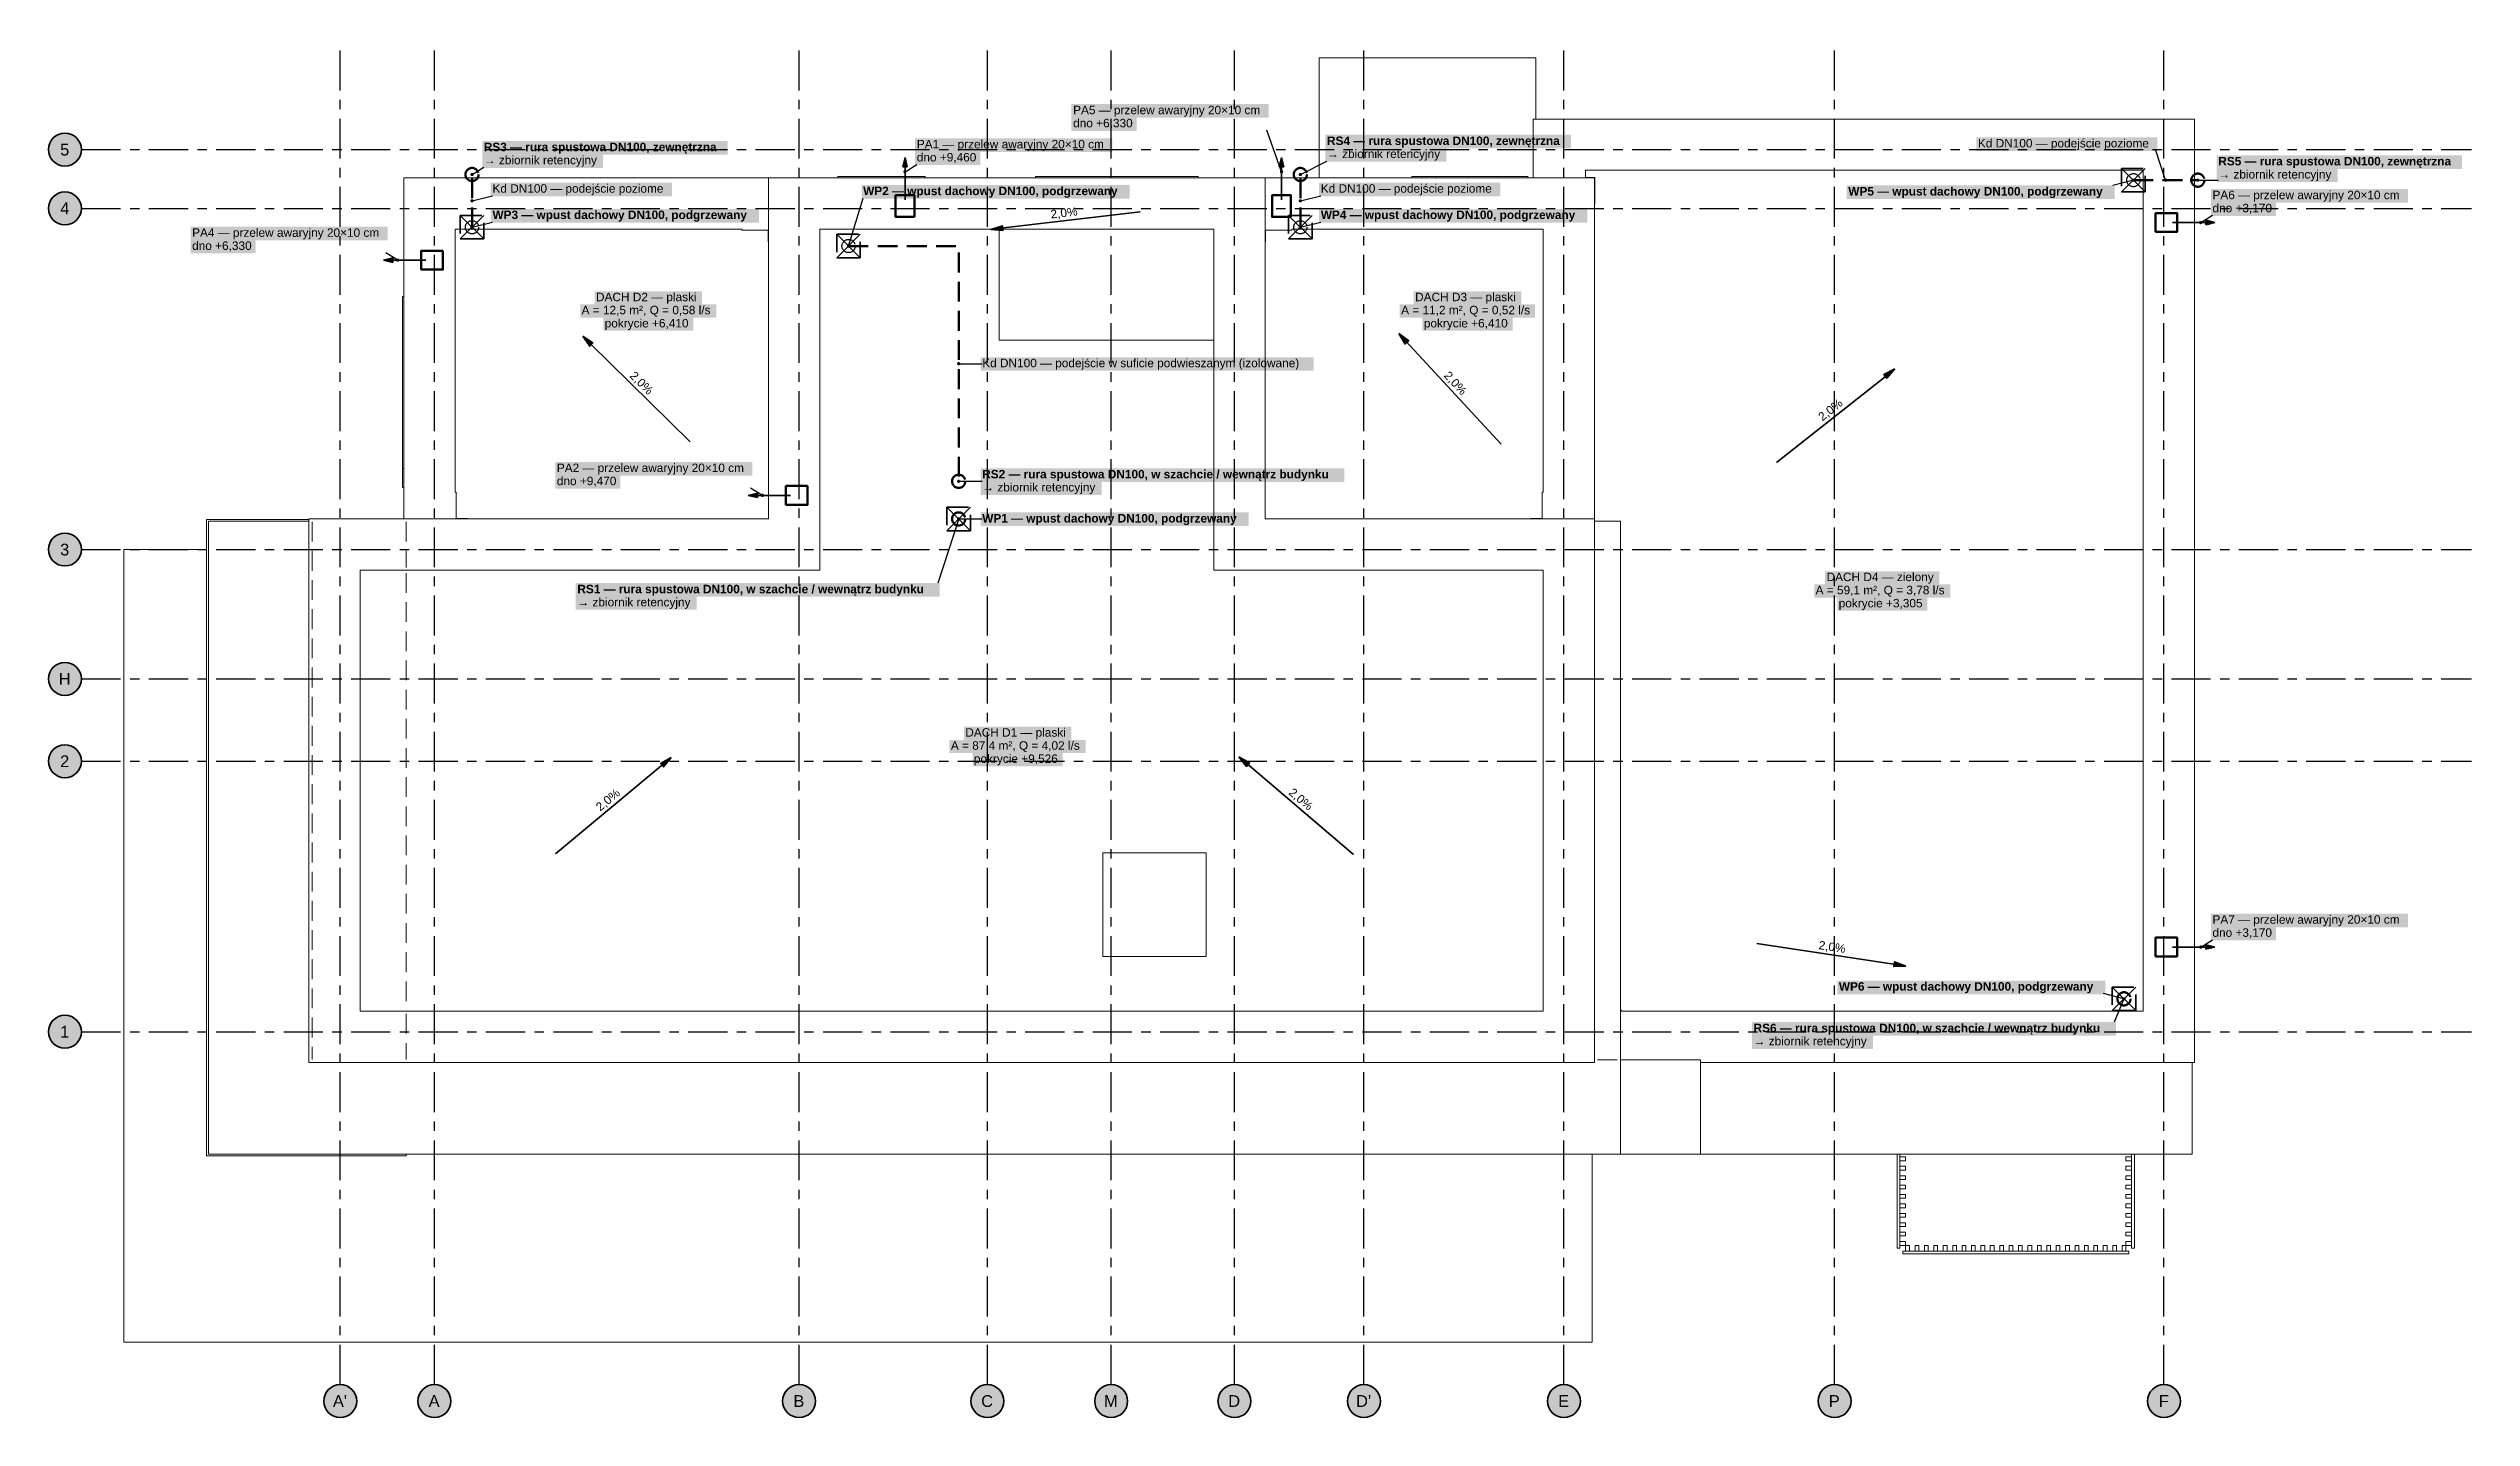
# Model space of a CAD drawing. Header units: metres. Extents: x -4.1 to 68, y -4.1 to 12.3.
# Drawn here: x -4.1 to 21.64, y -4.1 to 10.45 of the extents above; entities that cross this region are included whole.
import ezdxf

# ---------------------------------------------------------------- set-up
doc = ezdxf.new("R2010")
doc.units = ezdxf.units.M
for name, pattern in [('KRESKA_DLUGA', [9.45, 8.4, -1.05]), ('KRESKOWA', [5.25, 4.2, -1.05]), ('PUNKTOWA', [10.5, 8.4, -1.05, 0, -1.05])]:
    doc.linetypes.add(name, pattern=pattern)
doc.layers.add('A-MASKA', color=7, linetype='Continuous', lineweight=18)
doc.layers.add('S-OPISY', color=2, linetype='Continuous', lineweight=25)
for name, color, linetype, lineweight, true_color in [('I-OSIE', 8, 'PUNKTOWA', 18, 0x7a7a7a), ('I-PODKLAD', 8, 'Continuous', 18, 0x9a9a9a), ('S-DESZCZ', 150, 'KRESKA_DLUGA', 35, 0x00808a)]:
    doc.layers.add(name, color=color, linetype=linetype, lineweight=lineweight, true_color=true_color)
doc.styles.add('PL_ARIAL', font='arial.ttf')
doc.styles.add('PL_ARIAL_B', font='arialbd.ttf')

msp = doc.modelspace()

# ---------------------------------------------------------------- texts
at = {"layer": 'I-OSIE', "style": 'PL_ARIAL'}
for s, p in [('5', (-3.976, 9.312)), ('4', (-3.976, 8.688)), ('3', (-3.976, 5.062)), ('H', (-3.991, 3.688)), ('2', (-3.976, 2.812)), ('1', (-3.976, -0.062)), ('C', (5.809, -3.987)), ("A'", (-1.078, -3.987)), ('A', (-0.061, -3.987)), ('B', (3.814, -3.987)), ('M', (7.114, -3.987)), ('D', (8.434, -3.987)), ("D'", (9.792, -3.987)), ('E', (11.939, -3.987)), ('P', (14.814, -3.987)), ('F', (18.32, -3.987))]:
    msp.add_text(s, height=0.125, dxfattribs=at).set_placement(p)
at = {"layer": 'S-OPISY'}
for s, style, p in [('PA5 — przelew awaryjny 20×10 cm', 'PL_ARIAL', (6.786, 9.751)), ('dno +6,330', 'PL_ARIAL', (6.786, 9.612)), ('RS3 — rura spustowa DN100, zewnętrzna', 'PL_ARIAL_B', (0.525, 9.358)), ('→ zbiornik retencyjny', 'PL_ARIAL', (0.525, 9.219)), ('dno +9,460', 'PL_ARIAL', (5.125, 9.249)), ('PA1 — przelew awaryjny 20×10 cm', 'PL_ARIAL', (5.125, 9.388)), ('RS4 — rura spustowa DN100, zewnętrzna', 'PL_ARIAL_B', (9.483, 9.424)), ('→ zbiornik retencyjny', 'PL_ARIAL', (9.483, 9.285)), ('Kd DN100 — podejście poziome', 'PL_ARIAL', (16.398, 9.398)), ('RS5 — rura spustowa DN100, zewnętrzna', 'PL_ARIAL_B', (18.952, 9.207)), ('Kd DN100 — podejście poziome', 'PL_ARIAL', (0.617, 8.917)), ('Kd DN100 — podejście poziome', 'PL_ARIAL', (9.417, 8.917)), ('→ zbiornik retencyjny', 'PL_ARIAL', (18.952, 9.067)), ('WP2 — wpust dachowy DN100, podgrzewany', 'PL_ARIAL_B', (4.555, 8.891)), ('WP5 — wpust dachowy DN100, podgrzewany', 'PL_ARIAL_B', (15.021, 8.887)), ('dno +3,170', 'PL_ARIAL', (18.89, 8.709)), ('PA6 — przelew awaryjny 20×10 cm', 'PL_ARIAL', (18.89, 8.848)), ('PA4 — przelew awaryjny 20×10 cm', 'PL_ARIAL', (-2.574, 8.448)), ('WP3 — wpust dachowy DN100, podgrzewany', 'PL_ARIAL_B', (0.617, 8.637)), ('WP4 — wpust dachowy DN100, podgrzewany', 'PL_ARIAL_B', (9.417, 8.637)), ('dno +6,330', 'PL_ARIAL', (-2.574, 8.309)), ('DACH D2 — plaski', 'PL_ARIAL', (1.717, 7.764)), ('DACH D3 — plaski', 'PL_ARIAL', (10.419, 7.764)), ('A = 12,5 m², Q = 0,58 l/s', 'PL_ARIAL', (1.564, 7.625)), ('pokrycie +6,410', 'PL_ARIAL', (1.809, 7.485)), ('A = 11,2 m², Q = 0,52 l/s', 'PL_ARIAL', (10.271, 7.625)), ('pokrycie +6,410', 'PL_ARIAL', (10.512, 7.485)), ('Kd DN100 — podejście w suficie podwieszanym (izolowane)', 'PL_ARIAL', (5.82, 7.062)), ('PA2 — przelew awaryjny 20×10 cm', 'PL_ARIAL', (1.301, 5.948)), ('RS2 — rura spustowa DN100, w szachcie / wewnątrz budynku', 'PL_ARIAL_B', (5.82, 5.881)), ('dno +9,470', 'PL_ARIAL', (1.301, 5.809)), ('→ zbiornik retencyjny', 'PL_ARIAL', (5.82, 5.742)), ('WP1 — wpust dachowy DN100, podgrzewany', 'PL_ARIAL_B', (5.82, 5.412)), ('RS1 — rura spustowa DN100, w szachcie / wewnątrz budynku', 'PL_ARIAL_B', (1.519, 4.66)), ('A = 59,1 m², Q = 3,78 l/s', 'PL_ARIAL', (14.674, 4.649)), ('DACH D4 — zielony', 'PL_ARIAL', (14.79, 4.789)), ('→ zbiornik retencyjny', 'PL_ARIAL', (1.519, 4.521)), ('pokrycie +3,305', 'PL_ARIAL', (14.919, 4.51)), ('A = 87,4 m², Q = 4,02 l/s', 'PL_ARIAL', (5.487, 2.997)), ('DACH D1 — plaski', 'PL_ARIAL', (5.64, 3.136)), ('pokrycie +9,526', 'PL_ARIAL', (5.732, 2.857)), ('dno +3,170', 'PL_ARIAL', (18.89, 1.009)), ('PA7 — przelew awaryjny 20×10 cm', 'PL_ARIAL', (18.89, 1.148)), ('WP6 — wpust dachowy DN100, podgrzewany', 'PL_ARIAL_B', (14.921, 0.437)), ('RS6 — rura spustowa DN100, w szachcie / wewnątrz budynku', 'PL_ARIAL_B', (14.015, -0.005)), ('→ zbiornik retencyjny', 'PL_ARIAL', (14.015, -0.144))]:
    msp.add_text(s, height=0.09, dxfattribs=dict(at, style=style)).set_placement(p)
at = {"layer": 'S-OPISY', "style": 'PL_ARIAL'}
for rotation, p in [(6.6702, (6.552, 8.642)), (-44.5453, (2.068, 6.964)), (-47.2374, (10.718, 6.968)), (38.3547, (14.746, 6.486)), (39.7125, (1.761, 2.339)), (-40.3543, (9.068, 2.53)), (-8.5556, (14.701, 0.879))]:
    msp.add_text('2,0%', height=0.09, rotation=rotation, dxfattribs=at).set_placement(p)

# ---------------------------------------------------------------- hatches: boundary and pattern name
at = {"layer": 'A-MASKA', "true_color": 0xffffff}
for points in [[(6.768, 9.714), (8.862, 9.714), (8.862, 9.859), (6.768, 9.859)], [(6.768, 9.574), (7.462, 9.574), (7.462, 9.719), (6.768, 9.719)], [(9.465, 9.387), (12.074, 9.387), (12.074, 9.532), (9.465, 9.532)], [(0.508, 9.321), (3.116, 9.321), (3.116, 9.466), (0.508, 9.466)], [(0.508, 9.181), (1.793, 9.181), (1.793, 9.326), (0.508, 9.326)], [(5.107, 9.351), (7.201, 9.351), (7.201, 9.496), (5.107, 9.496)], [(5.107, 9.211), (5.801, 9.211), (5.801, 9.356), (5.107, 9.356)], [(9.465, 9.248), (10.751, 9.248), (10.751, 9.392), (9.465, 9.392)], [(16.381, 9.361), (18.306, 9.361), (18.306, 9.506), (16.381, 9.506)], [(18.934, 9.169), (21.542, 9.169), (21.542, 9.314), (18.934, 9.314)], [(0.599, 8.879), (2.525, 8.879), (2.525, 9.024), (0.599, 9.024)], [(9.399, 8.879), (11.325, 8.879), (11.325, 9.024), (9.399, 9.024)], [(18.934, 9.03), (20.219, 9.03), (20.219, 9.175), (18.934, 9.175)], [(4.538, 8.854), (7.386, 8.854), (7.386, 8.999), (4.538, 8.999)], [(15.003, 8.849), (17.851, 8.849), (17.851, 8.994), (15.003, 8.994)], [(18.873, 8.811), (20.966, 8.811), (20.966, 8.956), (18.873, 8.956)], [(18.873, 8.671), (19.566, 8.671), (19.566, 8.816), (18.873, 8.816)], [(-2.591, 8.411), (-0.498, 8.411), (-0.498, 8.556), (-2.591, 8.556)], [(0.599, 8.599), (3.447, 8.599), (3.447, 8.744), (0.599, 8.744)], [(9.399, 8.599), (12.247, 8.599), (12.247, 8.744), (9.399, 8.744)], [(-2.591, 8.271), (-1.898, 8.271), (-1.898, 8.416), (-2.591, 8.416)], [(1.549, 7.59), (2.997, 7.59), (2.997, 7.73), (1.549, 7.73)], [(1.702, 7.729), (2.844, 7.729), (2.844, 7.869), (1.702, 7.869)], [(10.256, 7.59), (11.694, 7.59), (11.694, 7.73), (10.256, 7.73)], [(10.404, 7.729), (11.546, 7.729), (11.546, 7.869), (10.404, 7.869)], [(1.794, 7.45), (2.751, 7.45), (2.751, 7.59), (1.794, 7.59)], [(10.497, 7.45), (11.454, 7.45), (11.454, 7.59), (10.497, 7.59)], [(5.803, 7.024), (9.342, 7.024), (9.342, 7.169), (5.803, 7.169)], [(1.284, 5.911), (3.378, 5.911), (3.378, 6.056), (1.284, 6.056)], [(5.803, 5.844), (9.668, 5.844), (9.668, 5.989), (5.803, 5.989)], [(1.284, 5.771), (1.977, 5.771), (1.977, 5.916), (1.284, 5.916)], [(5.803, 5.705), (7.088, 5.705), (7.088, 5.849), (5.803, 5.849)], [(5.803, 5.374), (8.65, 5.374), (8.65, 5.519), (5.803, 5.519)], [(14.775, 4.754), (15.99, 4.754), (15.99, 4.894), (14.775, 4.894)], [(1.502, 4.623), (5.368, 4.623), (5.368, 4.768), (1.502, 4.768)], [(14.659, 4.614), (16.106, 4.614), (16.106, 4.754), (14.659, 4.754)], [(1.502, 4.484), (2.787, 4.484), (2.787, 4.628), (1.502, 4.628)], [(14.904, 4.475), (15.861, 4.475), (15.861, 4.615), (14.904, 4.615)], [(5.472, 2.962), (6.92, 2.962), (6.92, 3.102), (5.472, 3.102)], [(5.625, 3.101), (6.767, 3.101), (6.767, 3.241), (5.625, 3.241)], [(5.717, 2.822), (6.674, 2.822), (6.674, 2.962), (5.717, 2.962)], [(18.873, 1.111), (20.966, 1.111), (20.966, 1.256), (18.873, 1.256)], [(18.873, 0.971), (19.566, 0.971), (19.566, 1.116), (18.873, 1.116)], [(14.903, 0.399), (17.751, 0.399), (17.751, 0.544), (14.903, 0.544)], [(13.998, -0.042), (17.864, -0.042), (17.864, 0.103), (13.998, 0.103)], [(13.998, -0.182), (15.283, -0.182), (15.283, -0.037), (13.998, -0.037)]]:
    msp.add_hatch(color=7, dxfattribs=at).paths.add_polyline_path(points)
at = {"layer": 'I-OSIE', "true_color": 0xffffff}
for points in [[(-3.75, 9.375), (-3.751, 9.398), (-3.756, 9.42), (-3.763, 9.442), (-3.773, 9.463), (-3.786, 9.482), (-3.801, 9.499), (-3.818, 9.514), (-3.837, 9.527), (-3.858, 9.537), (-3.88, 9.544), (-3.902, 9.549), (-3.925, 9.55), (-3.948, 9.549), (-3.97, 9.544), (-3.992, 9.537), (-4.013, 9.527), (-4.032, 9.514), (-4.049, 9.499), (-4.064, 9.482), (-4.077, 9.463), (-4.087, 9.442), (-4.094, 9.42), (-4.099, 9.398), (-4.1, 9.375), (-4.099, 9.352), (-4.094, 9.33), (-4.087, 9.308), (-4.077, 9.287), (-4.064, 9.268), (-4.049, 9.251), (-4.032, 9.236), (-4.013, 9.223), (-3.992, 9.213), (-3.97, 9.206), (-3.948, 9.201), (-3.925, 9.2), (-3.902, 9.201), (-3.88, 9.206), (-3.858, 9.213), (-3.837, 9.223), (-3.818, 9.236), (-3.801, 9.251), (-3.786, 9.268), (-3.773, 9.287), (-3.763, 9.308), (-3.756, 9.33), (-3.751, 9.352)], [(-3.75, 8.75), (-3.751, 8.773), (-3.756, 8.795), (-3.763, 8.817), (-3.773, 8.838), (-3.786, 8.857), (-3.801, 8.874), (-3.818, 8.889), (-3.837, 8.902), (-3.858, 8.912), (-3.88, 8.919), (-3.902, 8.924), (-3.925, 8.925), (-3.948, 8.924), (-3.97, 8.919), (-3.992, 8.912), (-4.013, 8.902), (-4.032, 8.889), (-4.049, 8.874), (-4.064, 8.857), (-4.077, 8.838), (-4.087, 8.817), (-4.094, 8.795), (-4.099, 8.773), (-4.1, 8.75), (-4.099, 8.727), (-4.094, 8.705), (-4.087, 8.683), (-4.077, 8.662), (-4.064, 8.643), (-4.049, 8.626), (-4.032, 8.611), (-4.013, 8.598), (-3.992, 8.588), (-3.97, 8.581), (-3.948, 8.576), (-3.925, 8.575), (-3.902, 8.576), (-3.88, 8.581), (-3.858, 8.588), (-3.837, 8.598), (-3.818, 8.611), (-3.801, 8.626), (-3.786, 8.643), (-3.773, 8.662), (-3.763, 8.683), (-3.756, 8.705), (-3.751, 8.727)], [(-3.75, 5.125), (-3.751, 5.148), (-3.756, 5.17), (-3.763, 5.192), (-3.773, 5.213), (-3.786, 5.232), (-3.801, 5.249), (-3.818, 5.264), (-3.837, 5.277), (-3.858, 5.287), (-3.88, 5.294), (-3.902, 5.299), (-3.925, 5.3), (-3.948, 5.299), (-3.97, 5.294), (-3.992, 5.287), (-4.013, 5.277), (-4.032, 5.264), (-4.049, 5.249), (-4.064, 5.232), (-4.077, 5.213), (-4.087, 5.192), (-4.094, 5.17), (-4.099, 5.148), (-4.1, 5.125), (-4.099, 5.102), (-4.094, 5.08), (-4.087, 5.058), (-4.077, 5.037), (-4.064, 5.018), (-4.049, 5.001), (-4.032, 4.986), (-4.013, 4.973), (-3.992, 4.963), (-3.97, 4.956), (-3.948, 4.951), (-3.925, 4.95), (-3.902, 4.951), (-3.88, 4.956), (-3.858, 4.963), (-3.837, 4.973), (-3.818, 4.986), (-3.801, 5.001), (-3.786, 5.018), (-3.773, 5.037), (-3.763, 5.058), (-3.756, 5.08), (-3.751, 5.102)], [(-3.75, 3.75), (-3.751, 3.773), (-3.756, 3.795), (-3.763, 3.817), (-3.773, 3.837), (-3.786, 3.857), (-3.801, 3.874), (-3.818, 3.889), (-3.837, 3.902), (-3.858, 3.912), (-3.88, 3.919), (-3.902, 3.924), (-3.925, 3.925), (-3.948, 3.924), (-3.97, 3.919), (-3.992, 3.912), (-4.013, 3.902), (-4.032, 3.889), (-4.049, 3.874), (-4.064, 3.857), (-4.077, 3.837), (-4.087, 3.817), (-4.094, 3.795), (-4.099, 3.773), (-4.1, 3.75), (-4.099, 3.727), (-4.094, 3.705), (-4.087, 3.683), (-4.077, 3.663), (-4.064, 3.643), (-4.049, 3.626), (-4.032, 3.611), (-4.013, 3.598), (-3.992, 3.588), (-3.97, 3.581), (-3.948, 3.576), (-3.925, 3.575), (-3.902, 3.576), (-3.88, 3.581), (-3.858, 3.588), (-3.837, 3.598), (-3.818, 3.611), (-3.801, 3.626), (-3.786, 3.643), (-3.773, 3.663), (-3.763, 3.683), (-3.756, 3.705), (-3.751, 3.727)], [(-3.75, 2.875), (-3.751, 2.898), (-3.756, 2.92), (-3.763, 2.942), (-3.773, 2.962), (-3.786, 2.982), (-3.801, 2.999), (-3.818, 3.014), (-3.837, 3.027), (-3.858, 3.037), (-3.88, 3.044), (-3.902, 3.049), (-3.925, 3.05), (-3.948, 3.049), (-3.97, 3.044), (-3.992, 3.037), (-4.013, 3.027), (-4.032, 3.014), (-4.049, 2.999), (-4.064, 2.982), (-4.077, 2.962), (-4.087, 2.942), (-4.094, 2.92), (-4.099, 2.898), (-4.1, 2.875), (-4.099, 2.852), (-4.094, 2.83), (-4.087, 2.808), (-4.077, 2.788), (-4.064, 2.768), (-4.049, 2.751), (-4.032, 2.736), (-4.013, 2.723), (-3.992, 2.713), (-3.97, 2.706), (-3.948, 2.701), (-3.925, 2.7), (-3.902, 2.701), (-3.88, 2.706), (-3.858, 2.713), (-3.837, 2.723), (-3.818, 2.736), (-3.801, 2.751), (-3.786, 2.768), (-3.773, 2.788), (-3.763, 2.808), (-3.756, 2.83), (-3.751, 2.852)], [(-3.75, 0), (-3.751, 0.023), (-3.756, 0.045), (-3.763, 0.067), (-3.773, 0.087), (-3.786, 0.107), (-3.801, 0.124), (-3.818, 0.139), (-3.837, 0.152), (-3.858, 0.162), (-3.88, 0.169), (-3.902, 0.174), (-3.925, 0.175), (-3.948, 0.174), (-3.97, 0.169), (-3.992, 0.162), (-4.013, 0.152), (-4.032, 0.139), (-4.049, 0.124), (-4.064, 0.107), (-4.077, 0.087), (-4.087, 0.067), (-4.094, 0.045), (-4.099, 0.023), (-4.1, 0), (-4.099, -0.023), (-4.094, -0.045), (-4.087, -0.067), (-4.077, -0.088), (-4.064, -0.107), (-4.049, -0.124), (-4.032, -0.139), (-4.013, -0.152), (-3.992, -0.162), (-3.97, -0.169), (-3.948, -0.174), (-3.925, -0.175), (-3.902, -0.174), (-3.88, -0.169), (-3.858, -0.162), (-3.837, -0.152), (-3.818, -0.139), (-3.801, -0.124), (-3.786, -0.107), (-3.773, -0.088), (-3.763, -0.067), (-3.756, -0.045), (-3.751, -0.023)], [(-0.825, -3.925), (-0.826, -3.902), (-0.831, -3.88), (-0.838, -3.858), (-0.848, -3.837), (-0.861, -3.818), (-0.876, -3.801), (-0.893, -3.786), (-0.913, -3.773), (-0.933, -3.763), (-0.955, -3.756), (-0.977, -3.751), (-1, -3.75), (-1.023, -3.751), (-1.045, -3.756), (-1.067, -3.763), (-1.088, -3.773), (-1.107, -3.786), (-1.124, -3.801), (-1.139, -3.818), (-1.152, -3.837), (-1.162, -3.858), (-1.169, -3.88), (-1.174, -3.902), (-1.175, -3.925), (-1.174, -3.948), (-1.169, -3.97), (-1.162, -3.992), (-1.152, -4.013), (-1.139, -4.032), (-1.124, -4.049), (-1.107, -4.064), (-1.088, -4.077), (-1.067, -4.087), (-1.045, -4.094), (-1.023, -4.099), (-1, -4.1), (-0.977, -4.099), (-0.955, -4.094), (-0.933, -4.087), (-0.913, -4.077), (-0.893, -4.064), (-0.876, -4.049), (-0.861, -4.032), (-0.848, -4.013), (-0.838, -3.992), (-0.831, -3.97), (-0.826, -3.948)], [(0.175, -3.925), (0.174, -3.902), (0.169, -3.88), (0.162, -3.858), (0.152, -3.837), (0.139, -3.818), (0.124, -3.801), (0.107, -3.786), (0.087, -3.773), (0.067, -3.763), (0.045, -3.756), (0.023, -3.751), (0, -3.75), (-0.023, -3.751), (-0.045, -3.756), (-0.067, -3.763), (-0.088, -3.773), (-0.107, -3.786), (-0.124, -3.801), (-0.139, -3.818), (-0.152, -3.837), (-0.162, -3.858), (-0.169, -3.88), (-0.174, -3.902), (-0.175, -3.925), (-0.174, -3.948), (-0.169, -3.97), (-0.162, -3.992), (-0.152, -4.013), (-0.139, -4.032), (-0.124, -4.049), (-0.107, -4.064), (-0.088, -4.077), (-0.067, -4.087), (-0.045, -4.094), (-0.023, -4.099), (0, -4.1), (0.023, -4.099), (0.045, -4.094), (0.067, -4.087), (0.087, -4.077), (0.107, -4.064), (0.124, -4.049), (0.139, -4.032), (0.152, -4.013), (0.162, -3.992), (0.169, -3.97), (0.174, -3.948)], [(4.05, -3.925), (4.049, -3.902), (4.044, -3.88), (4.037, -3.858), (4.027, -3.837), (4.014, -3.818), (3.999, -3.801), (3.982, -3.786), (3.962, -3.773), (3.942, -3.763), (3.92, -3.756), (3.898, -3.751), (3.875, -3.75), (3.852, -3.751), (3.83, -3.756), (3.808, -3.763), (3.788, -3.773), (3.768, -3.786), (3.751, -3.801), (3.736, -3.818), (3.723, -3.837), (3.713, -3.858), (3.706, -3.88), (3.701, -3.902), (3.7, -3.925), (3.701, -3.948), (3.706, -3.97), (3.713, -3.992), (3.723, -4.013), (3.736, -4.032), (3.751, -4.049), (3.768, -4.064), (3.788, -4.077), (3.808, -4.087), (3.83, -4.094), (3.852, -4.099), (3.875, -4.1), (3.898, -4.099), (3.92, -4.094), (3.942, -4.087), (3.962, -4.077), (3.982, -4.064), (3.999, -4.049), (4.014, -4.032), (4.027, -4.013), (4.037, -3.992), (4.044, -3.97), (4.049, -3.948)], [(6.05, -3.925), (6.049, -3.902), (6.044, -3.88), (6.037, -3.858), (6.027, -3.837), (6.014, -3.818), (5.999, -3.801), (5.982, -3.786), (5.962, -3.773), (5.942, -3.763), (5.92, -3.756), (5.898, -3.751), (5.875, -3.75), (5.852, -3.751), (5.83, -3.756), (5.808, -3.763), (5.787, -3.773), (5.768, -3.786), (5.751, -3.801), (5.736, -3.818), (5.723, -3.837), (5.713, -3.858), (5.706, -3.88), (5.701, -3.902), (5.7, -3.925), (5.701, -3.948), (5.706, -3.97), (5.713, -3.992), (5.723, -4.013), (5.736, -4.032), (5.751, -4.049), (5.768, -4.064), (5.787, -4.077), (5.808, -4.087), (5.83, -4.094), (5.852, -4.099), (5.875, -4.1), (5.898, -4.099), (5.92, -4.094), (5.942, -4.087), (5.962, -4.077), (5.982, -4.064), (5.999, -4.049), (6.014, -4.032), (6.027, -4.013), (6.037, -3.992), (6.044, -3.97), (6.049, -3.948)], [(7.365, -3.925), (7.364, -3.902), (7.359, -3.88), (7.352, -3.858), (7.342, -3.837), (7.329, -3.818), (7.314, -3.801), (7.297, -3.786), (7.277, -3.773), (7.257, -3.763), (7.235, -3.756), (7.213, -3.751), (7.19, -3.75), (7.167, -3.751), (7.145, -3.756), (7.123, -3.763), (7.103, -3.773), (7.083, -3.786), (7.066, -3.801), (7.051, -3.818), (7.038, -3.837), (7.028, -3.858), (7.021, -3.88), (7.016, -3.902), (7.015, -3.925), (7.016, -3.948), (7.021, -3.97), (7.028, -3.992), (7.038, -4.013), (7.051, -4.032), (7.066, -4.049), (7.083, -4.064), (7.103, -4.077), (7.123, -4.087), (7.145, -4.094), (7.167, -4.099), (7.19, -4.1), (7.213, -4.099), (7.235, -4.094), (7.257, -4.087), (7.277, -4.077), (7.297, -4.064), (7.314, -4.049), (7.329, -4.032), (7.342, -4.013), (7.352, -3.992), (7.359, -3.97), (7.364, -3.948)], [(8.675, -3.925), (8.674, -3.902), (8.669, -3.88), (8.662, -3.858), (8.652, -3.837), (8.639, -3.818), (8.624, -3.801), (8.607, -3.786), (8.588, -3.773), (8.567, -3.763), (8.545, -3.756), (8.523, -3.751), (8.5, -3.75), (8.477, -3.751), (8.455, -3.756), (8.433, -3.763), (8.412, -3.773), (8.393, -3.786), (8.376, -3.801), (8.361, -3.818), (8.348, -3.837), (8.338, -3.858), (8.331, -3.88), (8.326, -3.902), (8.325, -3.925), (8.326, -3.948), (8.331, -3.97), (8.338, -3.992), (8.348, -4.013), (8.361, -4.032), (8.376, -4.049), (8.393, -4.064), (8.412, -4.077), (8.433, -4.087), (8.455, -4.094), (8.477, -4.099), (8.5, -4.1), (8.523, -4.099), (8.545, -4.094), (8.567, -4.087), (8.588, -4.077), (8.607, -4.064), (8.624, -4.049), (8.639, -4.032), (8.652, -4.013), (8.662, -3.992), (8.669, -3.97), (8.674, -3.948)], [(10.05, -3.925), (10.049, -3.902), (10.044, -3.88), (10.037, -3.858), (10.027, -3.837), (10.014, -3.818), (9.999, -3.801), (9.982, -3.786), (9.963, -3.773), (9.942, -3.763), (9.92, -3.756), (9.898, -3.751), (9.875, -3.75), (9.852, -3.751), (9.83, -3.756), (9.808, -3.763), (9.787, -3.773), (9.768, -3.786), (9.751, -3.801), (9.736, -3.818), (9.723, -3.837), (9.713, -3.858), (9.706, -3.88), (9.701, -3.902), (9.7, -3.925), (9.701, -3.948), (9.706, -3.97), (9.713, -3.992), (9.723, -4.013), (9.736, -4.032), (9.751, -4.049), (9.768, -4.064), (9.787, -4.077), (9.808, -4.087), (9.83, -4.094), (9.852, -4.099), (9.875, -4.1), (9.898, -4.099), (9.92, -4.094), (9.942, -4.087), (9.963, -4.077), (9.982, -4.064), (9.999, -4.049), (10.014, -4.032), (10.027, -4.013), (10.037, -3.992), (10.044, -3.97), (10.049, -3.948)], [(12.175, -3.925), (12.174, -3.902), (12.169, -3.88), (12.162, -3.858), (12.152, -3.837), (12.139, -3.818), (12.124, -3.801), (12.107, -3.786), (12.088, -3.773), (12.067, -3.763), (12.045, -3.756), (12.023, -3.751), (12, -3.75), (11.977, -3.751), (11.955, -3.756), (11.933, -3.763), (11.912, -3.773), (11.893, -3.786), (11.876, -3.801), (11.861, -3.818), (11.848, -3.837), (11.838, -3.858), (11.831, -3.88), (11.826, -3.902), (11.825, -3.925), (11.826, -3.948), (11.831, -3.97), (11.838, -3.992), (11.848, -4.013), (11.861, -4.032), (11.876, -4.049), (11.893, -4.064), (11.912, -4.077), (11.933, -4.087), (11.955, -4.094), (11.977, -4.099), (12, -4.1), (12.023, -4.099), (12.045, -4.094), (12.067, -4.087), (12.088, -4.077), (12.107, -4.064), (12.124, -4.049), (12.139, -4.032), (12.152, -4.013), (12.162, -3.992), (12.169, -3.97), (12.174, -3.948)], [(15.05, -3.925), (15.049, -3.902), (15.044, -3.88), (15.037, -3.858), (15.027, -3.837), (15.014, -3.818), (14.999, -3.801), (14.982, -3.786), (14.963, -3.773), (14.942, -3.763), (14.92, -3.756), (14.898, -3.751), (14.875, -3.75), (14.852, -3.751), (14.83, -3.756), (14.808, -3.763), (14.787, -3.773), (14.768, -3.786), (14.751, -3.801), (14.736, -3.818), (14.723, -3.837), (14.713, -3.858), (14.706, -3.88), (14.701, -3.902), (14.7, -3.925), (14.701, -3.948), (14.706, -3.97), (14.713, -3.992), (14.723, -4.013), (14.736, -4.032), (14.751, -4.049), (14.768, -4.064), (14.787, -4.077), (14.808, -4.087), (14.83, -4.094), (14.852, -4.099), (14.875, -4.1), (14.898, -4.099), (14.92, -4.094), (14.942, -4.087), (14.963, -4.077), (14.982, -4.064), (14.999, -4.049), (15.014, -4.032), (15.027, -4.013), (15.037, -3.992), (15.044, -3.97), (15.049, -3.948)], [(18.55, -3.925), (18.549, -3.902), (18.544, -3.88), (18.537, -3.858), (18.527, -3.837), (18.514, -3.818), (18.499, -3.801), (18.482, -3.786), (18.462, -3.773), (18.442, -3.763), (18.42, -3.756), (18.398, -3.751), (18.375, -3.75), (18.352, -3.751), (18.33, -3.756), (18.308, -3.763), (18.288, -3.773), (18.268, -3.786), (18.251, -3.801), (18.236, -3.818), (18.223, -3.837), (18.213, -3.858), (18.206, -3.88), (18.201, -3.902), (18.2, -3.925), (18.201, -3.948), (18.206, -3.97), (18.213, -3.992), (18.223, -4.013), (18.236, -4.032), (18.251, -4.049), (18.268, -4.064), (18.288, -4.077), (18.308, -4.087), (18.33, -4.094), (18.352, -4.099), (18.375, -4.1), (18.398, -4.099), (18.42, -4.094), (18.442, -4.087), (18.462, -4.077), (18.482, -4.064), (18.499, -4.049), (18.514, -4.032), (18.527, -4.013), (18.537, -3.992), (18.544, -3.97), (18.549, -3.948)]]:
    msp.add_hatch(color=7, dxfattribs=at).paths.add_polyline_path(points)
at = {"layer": 'S-DESZCZ', "true_color": 0x000000}
for points in [[(5, 9.29), (5.024, 9.193), (4.976, 9.193)], [(9, 9.29), (9.024, 9.193), (8.976, 9.193)], [(0.418, 9.11), (0.417, 9.115), (0.415, 9.119), (0.412, 9.122), (0.409, 9.125), (0.405, 9.127), (0.4, 9.128), (0.395, 9.127), (0.391, 9.125), (0.388, 9.122), (0.385, 9.119), (0.383, 9.115), (0.383, 9.11), (0.383, 9.105), (0.385, 9.101), (0.388, 9.098), (0.391, 9.095), (0.395, 9.093), (0.4, 9.093), (0.405, 9.093), (0.409, 9.095), (0.412, 9.098), (0.415, 9.101), (0.417, 9.105)], [(9.217, 9.11), (9.217, 9.115), (9.215, 9.119), (9.212, 9.122), (9.209, 9.125), (9.205, 9.127), (9.2, 9.128), (9.195, 9.127), (9.191, 9.125), (9.188, 9.122), (9.185, 9.119), (9.183, 9.115), (9.182, 9.11), (9.183, 9.105), (9.185, 9.101), (9.188, 9.098), (9.191, 9.095), (9.195, 9.093), (9.2, 9.093), (9.205, 9.093), (9.209, 9.095), (9.212, 9.098), (9.215, 9.101), (9.217, 9.105)], [(18.752, 9.05), (18.752, 9.055), (18.75, 9.059), (18.747, 9.062), (18.744, 9.065), (18.74, 9.067), (18.735, 9.068), (18.73, 9.067), (18.726, 9.065), (18.723, 9.062), (18.72, 9.059), (18.718, 9.055), (18.718, 9.05), (18.718, 9.045), (18.72, 9.041), (18.723, 9.038), (18.726, 9.035), (18.73, 9.033), (18.735, 9.033), (18.74, 9.033), (18.744, 9.035), (18.747, 9.038), (18.75, 9.041), (18.752, 9.045)], [(18.915, 8.6), (18.818, 8.576), (18.818, 8.624)], [(-0.54, 8.2), (-0.443, 8.224), (-0.443, 8.176)], [(3.335, 5.7), (3.432, 5.724), (3.432, 5.676)], [(5.588, 5.85), (5.587, 5.855), (5.585, 5.859), (5.582, 5.862), (5.579, 5.865), (5.575, 5.867), (5.57, 5.867), (5.565, 5.867), (5.561, 5.865), (5.558, 5.862), (5.555, 5.859), (5.553, 5.855), (5.553, 5.85), (5.553, 5.845), (5.555, 5.841), (5.558, 5.838), (5.561, 5.835), (5.565, 5.833), (5.57, 5.832), (5.575, 5.833), (5.579, 5.835), (5.582, 5.838), (5.585, 5.841), (5.587, 5.845)], [(5.588, 5.45), (5.587, 5.455), (5.585, 5.459), (5.582, 5.462), (5.579, 5.465), (5.575, 5.467), (5.57, 5.468), (5.565, 5.467), (5.561, 5.465), (5.558, 5.462), (5.555, 5.459), (5.553, 5.455), (5.553, 5.45), (5.553, 5.445), (5.555, 5.441), (5.558, 5.438), (5.561, 5.435), (5.565, 5.433), (5.57, 5.433), (5.575, 5.433), (5.579, 5.435), (5.582, 5.438), (5.585, 5.441), (5.587, 5.445)], [(18.915, 0.9), (18.818, 0.876), (18.818, 0.924)], [(17.967, 0.35), (17.967, 0.355), (17.965, 0.359), (17.962, 0.362), (17.959, 0.365), (17.955, 0.367), (17.95, 0.367), (17.945, 0.367), (17.941, 0.365), (17.938, 0.362), (17.935, 0.359), (17.933, 0.355), (17.933, 0.35), (17.933, 0.345), (17.935, 0.341), (17.938, 0.338), (17.941, 0.335), (17.945, 0.333), (17.95, 0.332), (17.955, 0.333), (17.959, 0.335), (17.962, 0.338), (17.965, 0.341), (17.967, 0.345)]]:
    msp.add_hatch(color=7, dxfattribs=at).paths.add_polyline_path(points)
at = {"layer": 'S-OPISY', "true_color": 0x000000}
for points in [[(0.418, 9.11), (0.417, 9.115), (0.415, 9.119), (0.412, 9.122), (0.409, 9.125), (0.405, 9.127), (0.4, 9.128), (0.395, 9.127), (0.391, 9.125), (0.388, 9.122), (0.385, 9.119), (0.383, 9.115), (0.383, 9.11), (0.383, 9.105), (0.385, 9.101), (0.388, 9.098), (0.391, 9.095), (0.395, 9.093), (0.4, 9.093), (0.405, 9.093), (0.409, 9.095), (0.412, 9.098), (0.415, 9.101), (0.417, 9.105)], [(5.018, 9.14), (5.017, 9.145), (5.015, 9.149), (5.012, 9.152), (5.009, 9.155), (5.005, 9.157), (5, 9.158), (4.995, 9.157), (4.991, 9.155), (4.988, 9.152), (4.985, 9.149), (4.983, 9.145), (4.982, 9.14), (4.983, 9.135), (4.985, 9.131), (4.988, 9.128), (4.991, 9.125), (4.995, 9.123), (5, 9.123), (5.005, 9.123), (5.009, 9.125), (5.012, 9.128), (5.015, 9.131), (5.017, 9.135)], [(9.018, 9.14), (9.017, 9.145), (9.015, 9.149), (9.012, 9.152), (9.009, 9.155), (9.005, 9.157), (9, 9.158), (8.995, 9.157), (8.991, 9.155), (8.988, 9.152), (8.985, 9.149), (8.983, 9.145), (8.982, 9.14), (8.983, 9.135), (8.985, 9.131), (8.988, 9.128), (8.991, 9.125), (8.995, 9.123), (9, 9.123), (9.005, 9.123), (9.009, 9.125), (9.012, 9.128), (9.015, 9.131), (9.017, 9.135)], [(9.217, 9.11), (9.217, 9.115), (9.215, 9.119), (9.212, 9.122), (9.209, 9.125), (9.205, 9.127), (9.2, 9.128), (9.195, 9.127), (9.191, 9.125), (9.188, 9.122), (9.185, 9.119), (9.183, 9.115), (9.182, 9.11), (9.183, 9.105), (9.185, 9.101), (9.188, 9.098), (9.191, 9.095), (9.195, 9.093), (9.2, 9.093), (9.205, 9.093), (9.209, 9.095), (9.212, 9.098), (9.215, 9.101), (9.217, 9.105)], [(18.067, 9.05), (18.067, 9.055), (18.065, 9.059), (18.062, 9.062), (18.059, 9.065), (18.055, 9.067), (18.05, 9.068), (18.045, 9.067), (18.041, 9.065), (18.038, 9.062), (18.035, 9.059), (18.033, 9.055), (18.033, 9.05), (18.033, 9.045), (18.035, 9.041), (18.038, 9.038), (18.041, 9.035), (18.045, 9.033), (18.05, 9.033), (18.055, 9.033), (18.059, 9.035), (18.062, 9.038), (18.065, 9.041), (18.067, 9.045)], [(18.41, 9.05), (18.409, 9.055), (18.408, 9.059), (18.405, 9.062), (18.401, 9.065), (18.397, 9.067), (18.392, 9.068), (18.388, 9.067), (18.384, 9.065), (18.38, 9.062), (18.377, 9.059), (18.376, 9.055), (18.375, 9.05), (18.376, 9.045), (18.377, 9.041), (18.38, 9.038), (18.384, 9.035), (18.388, 9.033), (18.392, 9.033), (18.397, 9.033), (18.401, 9.035), (18.405, 9.038), (18.408, 9.041), (18.409, 9.045)], [(18.752, 9.05), (18.752, 9.055), (18.75, 9.059), (18.747, 9.062), (18.744, 9.065), (18.74, 9.067), (18.735, 9.068), (18.73, 9.067), (18.726, 9.065), (18.723, 9.062), (18.72, 9.059), (18.718, 9.055), (18.718, 9.05), (18.718, 9.045), (18.72, 9.041), (18.723, 9.038), (18.726, 9.035), (18.73, 9.033), (18.735, 9.033), (18.74, 9.033), (18.744, 9.035), (18.747, 9.038), (18.75, 9.041), (18.752, 9.045)], [(0.418, 8.83), (0.417, 8.835), (0.415, 8.839), (0.412, 8.842), (0.409, 8.845), (0.405, 8.847), (0.4, 8.848), (0.395, 8.847), (0.391, 8.845), (0.388, 8.842), (0.385, 8.839), (0.383, 8.835), (0.383, 8.83), (0.383, 8.825), (0.385, 8.821), (0.388, 8.818), (0.391, 8.815), (0.395, 8.813), (0.4, 8.813), (0.405, 8.813), (0.409, 8.815), (0.412, 8.818), (0.415, 8.821), (0.417, 8.825)], [(9.217, 8.83), (9.217, 8.835), (9.215, 8.839), (9.212, 8.842), (9.209, 8.845), (9.205, 8.847), (9.2, 8.848), (9.195, 8.847), (9.191, 8.845), (9.188, 8.842), (9.185, 8.839), (9.183, 8.835), (9.182, 8.83), (9.183, 8.825), (9.185, 8.821), (9.188, 8.818), (9.191, 8.815), (9.195, 8.813), (9.2, 8.813), (9.205, 8.813), (9.209, 8.815), (9.212, 8.818), (9.215, 8.821), (9.217, 8.825)], [(0.418, 8.55), (0.417, 8.555), (0.415, 8.559), (0.412, 8.562), (0.409, 8.565), (0.405, 8.567), (0.4, 8.568), (0.395, 8.567), (0.391, 8.565), (0.388, 8.562), (0.385, 8.559), (0.383, 8.555), (0.383, 8.55), (0.383, 8.545), (0.385, 8.541), (0.388, 8.538), (0.391, 8.535), (0.395, 8.533), (0.4, 8.533), (0.405, 8.533), (0.409, 8.535), (0.412, 8.538), (0.415, 8.541), (0.417, 8.545)], [(5.91, 8.527), (6.034, 8.566), (6.04, 8.517)], [(9.217, 8.55), (9.217, 8.555), (9.215, 8.559), (9.212, 8.562), (9.209, 8.565), (9.205, 8.567), (9.2, 8.568), (9.195, 8.567), (9.191, 8.565), (9.188, 8.562), (9.185, 8.559), (9.183, 8.555), (9.182, 8.55), (9.183, 8.545), (9.185, 8.541), (9.188, 8.538), (9.191, 8.535), (9.195, 8.533), (9.2, 8.533), (9.205, 8.533), (9.209, 8.535), (9.212, 8.538), (9.215, 8.541), (9.217, 8.545)], [(18.782, 8.6), (18.782, 8.605), (18.78, 8.609), (18.777, 8.612), (18.774, 8.615), (18.77, 8.617), (18.765, 8.617), (18.76, 8.617), (18.756, 8.615), (18.753, 8.612), (18.75, 8.609), (18.748, 8.605), (18.748, 8.6), (18.748, 8.595), (18.75, 8.591), (18.753, 8.588), (18.756, 8.585), (18.76, 8.583), (18.765, 8.582), (18.77, 8.583), (18.774, 8.585), (18.777, 8.588), (18.78, 8.591), (18.782, 8.595)], [(4.418, 8.35), (4.417, 8.355), (4.415, 8.359), (4.412, 8.362), (4.409, 8.365), (4.405, 8.367), (4.4, 8.367), (4.395, 8.367), (4.391, 8.365), (4.388, 8.362), (4.385, 8.359), (4.383, 8.355), (4.383, 8.35), (4.383, 8.345), (4.385, 8.341), (4.388, 8.338), (4.391, 8.335), (4.395, 8.333), (4.4, 8.332), (4.405, 8.333), (4.409, 8.335), (4.412, 8.338), (4.415, 8.341), (4.417, 8.345)], [(-0.372, 8.2), (-0.373, 8.205), (-0.375, 8.209), (-0.378, 8.212), (-0.381, 8.215), (-0.385, 8.217), (-0.39, 8.217), (-0.395, 8.217), (-0.399, 8.215), (-0.402, 8.212), (-0.405, 8.209), (-0.407, 8.205), (-0.408, 8.2), (-0.407, 8.195), (-0.405, 8.191), (-0.402, 8.188), (-0.399, 8.185), (-0.395, 8.183), (-0.39, 8.182), (-0.385, 8.183), (-0.381, 8.185), (-0.378, 8.188), (-0.375, 8.191), (-0.373, 8.195)], [(1.576, 7.392), (1.684, 7.321), (1.65, 7.285)], [(10.246, 7.419), (10.351, 7.342), (10.315, 7.308)], [(5.588, 7.1), (5.587, 7.105), (5.585, 7.109), (5.582, 7.112), (5.579, 7.115), (5.575, 7.117), (5.57, 7.117), (5.565, 7.117), (5.561, 7.115), (5.558, 7.112), (5.555, 7.109), (5.553, 7.105), (5.553, 7.1), (5.553, 7.095), (5.555, 7.091), (5.558, 7.088), (5.561, 7.085), (5.565, 7.083), (5.57, 7.082), (5.575, 7.083), (5.579, 7.085), (5.582, 7.088), (5.585, 7.091), (5.587, 7.095)], [(15.515, 7.044), (15.43, 6.945), (15.399, 6.984)], [(3.503, 5.7), (3.502, 5.705), (3.5, 5.709), (3.497, 5.712), (3.494, 5.715), (3.49, 5.717), (3.485, 5.718), (3.48, 5.717), (3.476, 5.715), (3.473, 5.712), (3.47, 5.709), (3.468, 5.705), (3.468, 5.7), (3.468, 5.695), (3.47, 5.691), (3.473, 5.688), (3.476, 5.685), (3.48, 5.683), (3.485, 5.683), (3.49, 5.683), (3.494, 5.685), (3.497, 5.688), (3.5, 5.691), (3.502, 5.695)], [(5.588, 5.85), (5.587, 5.855), (5.585, 5.859), (5.582, 5.862), (5.579, 5.865), (5.575, 5.867), (5.57, 5.867), (5.565, 5.867), (5.561, 5.865), (5.558, 5.862), (5.555, 5.859), (5.553, 5.855), (5.553, 5.85), (5.553, 5.845), (5.555, 5.841), (5.558, 5.838), (5.561, 5.835), (5.565, 5.833), (5.57, 5.832), (5.575, 5.833), (5.579, 5.835), (5.582, 5.838), (5.585, 5.841), (5.587, 5.845)], [(5.588, 5.45), (5.587, 5.455), (5.585, 5.459), (5.582, 5.462), (5.579, 5.465), (5.575, 5.467), (5.57, 5.468), (5.565, 5.467), (5.561, 5.465), (5.558, 5.462), (5.555, 5.459), (5.553, 5.455), (5.553, 5.45), (5.553, 5.445), (5.555, 5.441), (5.558, 5.438), (5.561, 5.435), (5.565, 5.433), (5.57, 5.433), (5.575, 5.433), (5.579, 5.435), (5.582, 5.438), (5.585, 5.441), (5.587, 5.445)], [(5.588, 5.45), (5.587, 5.455), (5.585, 5.459), (5.582, 5.462), (5.579, 5.465), (5.575, 5.467), (5.57, 5.468), (5.565, 5.467), (5.561, 5.465), (5.558, 5.462), (5.555, 5.459), (5.553, 5.455), (5.553, 5.45), (5.553, 5.445), (5.555, 5.441), (5.558, 5.438), (5.561, 5.435), (5.565, 5.433), (5.57, 5.433), (5.575, 5.433), (5.579, 5.435), (5.582, 5.438), (5.585, 5.441), (5.587, 5.445)], [(2.517, 2.914), (2.435, 2.814), (2.403, 2.852)], [(8.546, 2.921), (8.66, 2.857), (8.628, 2.819)], [(18.782, 0.9), (18.782, 0.905), (18.78, 0.909), (18.777, 0.912), (18.774, 0.915), (18.77, 0.917), (18.765, 0.917), (18.76, 0.917), (18.756, 0.915), (18.753, 0.912), (18.75, 0.909), (18.748, 0.905), (18.748, 0.9), (18.748, 0.895), (18.75, 0.891), (18.753, 0.888), (18.756, 0.885), (18.76, 0.883), (18.765, 0.883), (18.77, 0.883), (18.774, 0.885), (18.777, 0.888), (18.78, 0.891), (18.782, 0.895)], [(15.634, 0.698), (15.504, 0.693), (15.511, 0.742)], [(17.967, 0.35), (17.967, 0.355), (17.965, 0.359), (17.962, 0.362), (17.959, 0.365), (17.955, 0.367), (17.95, 0.367), (17.945, 0.367), (17.941, 0.365), (17.938, 0.362), (17.935, 0.359), (17.933, 0.355), (17.933, 0.35), (17.933, 0.345), (17.935, 0.341), (17.938, 0.338), (17.941, 0.335), (17.945, 0.333), (17.95, 0.332), (17.955, 0.333), (17.959, 0.335), (17.962, 0.338), (17.965, 0.341), (17.967, 0.345)], [(17.967, 0.35), (17.967, 0.355), (17.965, 0.359), (17.962, 0.362), (17.959, 0.365), (17.955, 0.367), (17.95, 0.367), (17.945, 0.367), (17.941, 0.365), (17.938, 0.362), (17.935, 0.359), (17.933, 0.355), (17.933, 0.35), (17.933, 0.345), (17.935, 0.341), (17.938, 0.338), (17.941, 0.335), (17.945, 0.333), (17.95, 0.332), (17.955, 0.333), (17.959, 0.335), (17.962, 0.338), (17.965, 0.341), (17.967, 0.345)]]:
    msp.add_hatch(color=7, dxfattribs=at).paths.add_polyline_path(points)

# ---------------------------------------------------------------- linework, layer by layer
at = {"layer": 'I-OSIE', "linetype": 'PUNKTOWA', "lineweight": 25, "ltscale": 0.050462, "flags": 128}
for points in [[(-1, -3.75), (-1, 10.45)], [(0, -3.75), (0, 10.45)], [(3.875, -3.75), (3.875, 10.45)], [(5.875, -3.75), (5.875, 10.45)], [(7.19, -3.75), (7.19, 10.45)], [(8.5, -3.75), (8.5, 10.45)], [(9.875, -3.75), (9.875, 10.45)], [(12, -3.75), (12, 10.45)], [(14.875, -3.75), (14.875, 10.45)], [(18.375, -3.75), (18.375, 10.45)]]:
    msp.add_lwpolyline(points, dxfattribs=at)
at = {"layer": 'I-OSIE', "linetype": 'PUNKTOWA', "lineweight": 25, "ltscale": 0.049556, "flags": 128}
for points in [[(-3.75, 9.375), (21.642, 9.375)], [(-3.75, 8.75), (21.642, 8.75)], [(-3.75, 5.125), (21.642, 5.125)], [(-3.75, 3.75), (21.642, 3.75)], [(-3.75, 2.875), (21.642, 2.875)], [(-3.75, 0), (21.642, 0)]]:
    msp.add_lwpolyline(points, dxfattribs=at)
at = {"layer": 'I-OSIE', "linetype": 'Continuous', "lineweight": 35, "ltscale": 0.05}
for centre in [(-3.925, 9.375), (-3.925, 8.75), (-3.925, 5.125), (-3.925, 3.75), (-3.925, 2.875), (-3.925, 0), (-1, -3.925), (0, -3.925), (3.875, -3.925), (5.875, -3.925), (7.19, -3.925), (8.5, -3.925), (9.875, -3.925), (12, -3.925), (14.875, -3.925), (18.375, -3.925)]:
    msp.add_circle(centre, 0.175, dxfattribs=at)
at = {"layer": 'I-PODKLAD', "lineweight": 18, "ltscale": 0.05, "true_color": 0x777777}
for points in [[(9.4, 9.075), (9.4, 10.35), (11.7, 10.35), (11.7, 9.7)], [(11.675, 9.075), (11.675, 9.7), (18.7, 9.7), (18.7, -0.325), (13.45, -0.325)], [(8.825, 5.45), (12.325, 5.45), (12.325, -0.325), (-1.335, -0.325), (-1.335, 5.45), (3.55, 5.45), (3.55, 9.075), (8.825, 9.075), (8.825, 5.45)], [(-0.325, 5.45), (-0.325, 9.075), (3.55, 9.075)], [(4.285, 9.075), (4.285, 9.09), (5.215, 9.09), (5.215, 9.075)], [(6.385, 9.075), (6.385, 9.09), (8.115, 9.09), (8.115, 9.075)], [(8.825, 9.075), (12.325, 9.075), (12.325, 5.45)], [(10.385, 9.075), (10.385, 9.09), (11.615, 9.09), (11.615, 9.075)], [(12.601, 0.23), (12.61, 0.23), (12.61, 0.22), (18.155, 0.22), (18.155, 9.155), (12.23, 9.155), (12.23, 9.08), (12.33, 9.08), (12.33, 8.795), (12.325, 8.795)], [(4.095, 4.905), (-0.79, 4.905), (-0.79, 0.22), (11.78, 0.22), (11.78, 4.905), (8.28, 4.905), (8.28, 8.53), (4.095, 8.53), (4.095, 4.905)], [(3.55, 8.395), (3.545, 8.395), (3.545, 8.52), (3.265, 8.52), (3.265, 8.53), (0.22, 8.53), (0.22, 5.735), (0.23, 5.735), (0.23, 5.455), (0.355, 5.455), (0.355, 5.45)], [(8.28, 7.35), (6, 7.35), (6, 8.53)], [(11.645, 5.45), (11.645, 5.455), (11.77, 5.455), (11.77, 5.735), (11.78, 5.735), (11.78, 8.53), (9.11, 8.53), (9.11, 8.52), (8.83, 8.52), (8.83, 8.395), (8.825, 8.395)], [(-0.326, 5.985), (-0.34, 5.985), (-0.34, 7.815), (-0.326, 7.815)], [(-0.326, 5.785), (-0.34, 5.785), (-0.34, 5.984)], [(-0.3, -1.3), (-0.3, -1.32), (-2.42, -1.32), (-2.42, 5.445), (-1.335, 5.445)], [(12.325, 5.425), (12.6, 5.425), (12.6, -1.3), (-2.4, -1.3), (-2.4, 5.425), (-1.335, 5.425)], [(12.3, -1.3), (12.3, -3.3), (-3.3, -3.3), (-3.3, 5.125), (-2.421, 5.125)], [(7.1, 0.8), (7.1, 1.9), (8.2, 1.9), (8.2, 0.8), (7.1, 0.8)], [(12.601, -0.3), (13.45, -0.3), (13.45, -1.3), (12.601, -1.3)], [(18.675, -0.326), (18.675, -1.3), (13.45, -1.3)], [(15.57, -2.271), (15.57, -2.3), (15.54, -2.3), (15.54, -1.3)], [(15.57, -1.3), (15.57, -1.329)], [(15.63, -1.37), (15.57, -1.37), (15.57, -1.33), (15.63, -1.33), (15.63, -1.37)], [(15.57, -1.371), (15.57, -1.429)], [(15.63, -1.47), (15.57, -1.47), (15.57, -1.43), (15.63, -1.43), (15.63, -1.47)], [(15.57, -1.47), (15.57, -1.53)], [(15.63, -1.57), (15.57, -1.57), (15.57, -1.53), (15.63, -1.53), (15.63, -1.57)], [(17.97, -1.37), (17.97, -1.33), (18.03, -1.33), (18.03, -1.37), (17.97, -1.37)], [(17.97, -1.43), (18.03, -1.43), (18.03, -1.47), (17.97, -1.47), (17.97, -1.43)], [(17.97, -1.53), (18.03, -1.53), (18.03, -1.57), (17.97, -1.57), (17.97, -1.53)], [(18.06, -1.3), (18.06, -2.3), (18.03, -2.3), (18.03, -2.271)], [(18.03, -1.329), (18.03, -1.3)], [(18.03, -1.429), (18.03, -1.371)], [(18.03, -1.53), (18.03, -1.47)], [(15.57, -1.571), (15.57, -1.629)], [(15.63, -1.67), (15.57, -1.67), (15.57, -1.63), (15.63, -1.63), (15.63, -1.67)], [(15.57, -1.671), (15.57, -1.73)], [(15.63, -1.77), (15.57, -1.77), (15.57, -1.73), (15.63, -1.73), (15.63, -1.77)], [(15.57, -1.77), (15.57, -1.829)], [(17.97, -1.63), (18.03, -1.63), (18.03, -1.67), (17.97, -1.67), (17.97, -1.63)], [(17.97, -1.73), (18.03, -1.73), (18.03, -1.77), (17.97, -1.77), (17.97, -1.73)], [(18.03, -1.629), (18.03, -1.571)], [(18.03, -1.73), (18.03, -1.671)], [(18.03, -1.829), (18.03, -1.77)], [(15.63, -1.83), (15.63, -1.87), (15.57, -1.87), (15.57, -1.83), (15.63, -1.83)], [(15.57, -1.871), (15.57, -1.929)], [(15.63, -1.97), (15.57, -1.97), (15.57, -1.93), (15.63, -1.93), (15.63, -1.97)], [(15.57, -1.97), (15.57, -2.03)], [(15.63, -2.07), (15.57, -2.07), (15.57, -2.03), (15.63, -2.03), (15.63, -2.07)], [(17.97, -1.83), (18.03, -1.83), (18.03, -1.87), (17.97, -1.87), (17.97, -1.83)], [(17.97, -1.93), (18.03, -1.93), (18.03, -1.97), (17.97, -1.97), (17.97, -1.93)], [(17.97, -2.07), (17.97, -2.03), (18.03, -2.03), (18.03, -2.07), (17.97, -2.07)], [(18.03, -1.929), (18.03, -1.871)], [(18.03, -2.03), (18.03, -1.97)], [(15.57, -2.071), (15.57, -2.13)], [(15.63, -2.17), (15.57, -2.17), (15.57, -2.13), (15.63, -2.13), (15.63, -2.17)], [(15.57, -2.171), (15.57, -2.229)], [(15.63, -2.27), (15.57, -2.27), (15.57, -2.23), (15.63, -2.23), (15.63, -2.27)], [(15.63, -2.27), (15.67, -2.27), (15.67, -2.33), (15.63, -2.33), (15.63, -2.27)], [(15.77, -2.27), (15.77, -2.33), (15.73, -2.33), (15.73, -2.27), (15.77, -2.27)], [(15.83, -2.27), (15.87, -2.27), (15.87, -2.33), (15.83, -2.33), (15.83, -2.27)], [(15.97, -2.27), (15.97, -2.33), (15.93, -2.33), (15.93, -2.27), (15.97, -2.27)], [(16.07, -2.27), (16.07, -2.33), (16.03, -2.33), (16.03, -2.27), (16.07, -2.27)], [(16.17, -2.27), (16.17, -2.33), (16.13, -2.33), (16.13, -2.27), (16.17, -2.27)], [(16.23, -2.27), (16.27, -2.27), (16.27, -2.33), (16.23, -2.33), (16.23, -2.27)], [(16.37, -2.27), (16.37, -2.33), (16.33, -2.33), (16.33, -2.27), (16.37, -2.27)], [(16.47, -2.27), (16.47, -2.33), (16.43, -2.33), (16.43, -2.27), (16.47, -2.27)], [(16.57, -2.27), (16.57, -2.33), (16.53, -2.33), (16.53, -2.27), (16.57, -2.27)], [(16.67, -2.27), (16.67, -2.33), (16.63, -2.33), (16.63, -2.27), (16.67, -2.27)], [(16.77, -2.27), (16.77, -2.33), (16.73, -2.33), (16.73, -2.27), (16.77, -2.27)], [(16.87, -2.27), (16.87, -2.33), (16.83, -2.33), (16.83, -2.27), (16.87, -2.27)], [(16.93, -2.27), (16.97, -2.27), (16.97, -2.33), (16.93, -2.33), (16.93, -2.27)], [(17.07, -2.27), (17.07, -2.33), (17.03, -2.33), (17.03, -2.27), (17.07, -2.27)], [(17.17, -2.27), (17.17, -2.33), (17.13, -2.33), (17.13, -2.27), (17.17, -2.27)], [(17.27, -2.27), (17.27, -2.33), (17.23, -2.33), (17.23, -2.27), (17.27, -2.27)], [(17.37, -2.27), (17.37, -2.33), (17.33, -2.33), (17.33, -2.27), (17.37, -2.27)], [(17.47, -2.27), (17.47, -2.33), (17.43, -2.33), (17.43, -2.27), (17.47, -2.27)], [(17.57, -2.27), (17.57, -2.33), (17.53, -2.33), (17.53, -2.27), (17.57, -2.27)], [(17.63, -2.27), (17.67, -2.27), (17.67, -2.33), (17.63, -2.33), (17.63, -2.27)], [(17.77, -2.27), (17.77, -2.33), (17.73, -2.33), (17.73, -2.27), (17.77, -2.27)], [(17.87, -2.27), (17.87, -2.33), (17.83, -2.33), (17.83, -2.27), (17.87, -2.27)], [(17.97, -2.27), (17.97, -2.33), (17.93, -2.33), (17.93, -2.27), (17.97, -2.27)], [(17.97, -2.13), (18.03, -2.13), (18.03, -2.17), (17.97, -2.17), (17.97, -2.13)], [(17.97, -2.27), (17.97, -2.23), (18.03, -2.23), (18.03, -2.27), (17.97, -2.27)], [(18.03, -2.13), (18.03, -2.071)], [(18.03, -2.229), (18.03, -2.171)], [(17.971, -2.33), (18, -2.33), (18, -2.36), (15.6, -2.36), (15.6, -2.33), (15.63, -2.33)], [(15.671, -2.33), (15.729, -2.33)], [(15.771, -2.33), (15.829, -2.33)], [(15.87, -2.33), (15.93, -2.33)], [(15.97, -2.33), (16.029, -2.33)], [(16.07, -2.33), (16.13, -2.33)], [(16.171, -2.33), (16.23, -2.33)], [(16.27, -2.33), (16.329, -2.33)], [(16.37, -2.33), (16.43, -2.33)], [(16.471, -2.33), (16.529, -2.33)], [(16.57, -2.33), (16.63, -2.33)], [(16.671, -2.33), (16.73, -2.33)], [(16.77, -2.33), (16.829, -2.33)], [(16.87, -2.33), (16.93, -2.33)], [(16.971, -2.33), (17.029, -2.33)], [(17.07, -2.33), (17.13, -2.33)], [(17.171, -2.33), (17.23, -2.33)], [(17.27, -2.33), (17.329, -2.33)], [(17.37, -2.33), (17.43, -2.33)], [(17.471, -2.33), (17.529, -2.33)], [(17.57, -2.33), (17.63, -2.33)], [(17.671, -2.33), (17.73, -2.33)], [(17.77, -2.33), (17.829, -2.33)], [(17.87, -2.33), (17.93, -2.33)]]:
    msp.add_lwpolyline(points, dxfattribs=at)
at = {"layer": 'I-PODKLAD', "linetype": 'KRESKOWA', "lineweight": 18, "ltscale": 0.05, "true_color": 0x777777, "flags": 128}
for points in [[(-1.3, 5.42), (-1.3, -0.295)], [(-0.3, 5.42), (-0.3, 4.935)], [(-0.3, 4.875), (-0.3, 0.25)], [(-0.3, 0.19), (-0.3, -0.295)], [(12.355, -0.3), (12.57, -0.3)]]:
    msp.add_lwpolyline(points, dxfattribs=at)
at = {"layer": 'S-DESZCZ', "lineweight": 35, "ltscale": 0.05, "flags": 128}
for points in [[(5, 9.29), (5.024, 9.193), (4.976, 9.193)], [(9, 9.29), (9.024, 9.193), (8.976, 9.193)], [(17.925, 8.925), (18.175, 8.925), (18.175, 9.175), (17.925, 9.175)], [(0.275, 8.425), (0.525, 8.425), (0.525, 8.675), (0.275, 8.675)], [(9.075, 8.425), (9.325, 8.425), (9.325, 8.675), (9.075, 8.675)], [(18.915, 8.6), (18.818, 8.576), (18.818, 8.624)], [(4.275, 8.225), (4.525, 8.225), (4.525, 8.475), (4.275, 8.475)], [(-0.54, 8.2), (-0.443, 8.224), (-0.443, 8.176)], [(3.335, 5.7), (3.432, 5.724), (3.432, 5.676)], [(5.445, 5.325), (5.695, 5.325), (5.695, 5.575), (5.445, 5.575)], [(18.915, 0.9), (18.818, 0.876), (18.818, 0.924)], [(17.825, 0.225), (18.075, 0.225), (18.075, 0.475), (17.825, 0.475)]]:
    msp.add_lwpolyline(points, close=True, dxfattribs=at)
at = {"layer": 'S-DESZCZ', "linetype": 'Continuous', "lineweight": 35, "ltscale": 0.05, "flags": 128}
for points in [[(5, 8.84), (5, 9.29)], [(9, 8.84), (9, 9.29)], [(18.465, 8.6), (18.915, 8.6)], [(-0.09, 8.2), (-0.54, 8.2)], [(3.785, 5.7), (3.335, 5.7)], [(18.465, 0.9), (18.915, 0.9)]]:
    msp.add_lwpolyline(points, dxfattribs=at)
at = {"layer": 'S-DESZCZ', "linetype": 'KRESKOWA', "lineweight": 50, "ltscale": 0.05, "flags": 128}
for points in [[(0.4, 8.55), (0.4, 9.11)], [(9.2, 8.55), (9.2, 9.11)], [(18.05, 9.05), (18.735, 9.05)], [(4.4, 8.35), (5.57, 8.35), (5.57, 5.85)]]:
    msp.add_lwpolyline(points, dxfattribs=at)
at = {"layer": 'S-DESZCZ', "lineweight": 25, "ltscale": 0.05, "flags": 128}
for points in [[(17.925, 8.925), (18.175, 9.175)], [(18.175, 8.925), (17.925, 9.175)], [(0.275, 8.425), (0.525, 8.675)], [(0.525, 8.425), (0.275, 8.675)], [(9.075, 8.425), (9.325, 8.675)], [(9.325, 8.425), (9.075, 8.675)], [(4.275, 8.225), (4.525, 8.475)], [(4.525, 8.225), (4.275, 8.475)], [(5.445, 5.325), (5.695, 5.575)], [(5.695, 5.325), (5.445, 5.575)], [(17.825, 0.225), (18.075, 0.475)], [(18.075, 0.225), (17.825, 0.475)]]:
    msp.add_lwpolyline(points, dxfattribs=at)
at = {"layer": 'S-DESZCZ', "linetype": 'Continuous', "lineweight": 50, "ltscale": 0.05, "flags": 128}
for points in [[(5.1, 8.66), (5.1, 8.89), (4.9, 8.89), (4.9, 8.66)], [(9.1, 8.66), (9.1, 8.89), (8.9, 8.89), (8.9, 8.66)], [(18.285, 8.5), (18.515, 8.5), (18.515, 8.7), (18.285, 8.7)], [(0.09, 8.3), (-0.14, 8.3), (-0.14, 8.1), (0.09, 8.1)], [(3.965, 5.8), (3.735, 5.8), (3.735, 5.6), (3.965, 5.6)], [(18.285, 0.8), (18.515, 0.8), (18.515, 1), (18.285, 1)]]:
    msp.add_lwpolyline(points, close=True, dxfattribs=at)
at = {"layer": 'S-DESZCZ', "lineweight": 50, "ltscale": 0.05}
for centre in [(0.4, 9.11), (9.2, 9.11), (18.735, 9.05), (5.57, 5.85), (5.57, 5.45), (17.95, 0.35)]:
    msp.add_circle(centre, 0.07, dxfattribs=at)
at = {"layer": 'S-DESZCZ', "lineweight": 25, "ltscale": 0.05}
for centre in [(18.05, 9.05), (0.4, 8.55), (9.2, 8.55), (4.4, 8.35), (5.57, 5.45), (17.95, 0.35)]:
    msp.add_circle(centre, 0.07, dxfattribs=at)
at = {"layer": 'S-OPISY', "lineweight": 25, "ltscale": 0.05}
for points in [[(9, 9.14), (8.845, 9.58)], [(18.392, 9.05), (18.289, 9.367)], [(0.4, 9.11), (0.525, 9.187)], [(5, 9.14), (5.125, 9.217)], [(9.2, 9.11), (9.483, 9.253)], [(18.05, 9.05), (17.833, 8.995)], [(18.735, 9.05), (18.952, 9.05)], [(0.4, 8.83), (0.617, 8.885)], [(4.4, 8.35), (4.555, 8.86)], [(9.2, 8.83), (9.417, 8.885)], [(0.4, 8.55), (0.617, 8.605)], [(9.2, 8.55), (9.417, 8.605)], [(18.765, 8.6), (18.89, 8.677)], [(-0.39, 8.2), (-0.515, 8.277)], [(5.57, 7.1), (5.82, 7.1)], [(3.485, 5.7), (3.36, 5.777)], [(5.57, 5.85), (5.82, 5.85)], [(5.57, 5.45), (5.35, 4.768)], [(5.57, 5.45), (5.82, 5.45)], [(18.765, 0.9), (18.89, 0.977)], [(17.95, 0.35), (17.733, 0.405)], [(17.95, 0.35), (17.846, 0.103)]]:
    msp.add_lwpolyline(points, dxfattribs=at)
at = {"layer": 'S-OPISY', "lineweight": 35, "ltscale": 0.05}
for points in [[(5.91, 8.527), (6.034, 8.566), (6.04, 8.517)], [(1.576, 7.392), (1.684, 7.321), (1.65, 7.285)], [(10.246, 7.419), (10.351, 7.342), (10.315, 7.308)], [(15.515, 7.044), (15.43, 6.945), (15.399, 6.984)], [(2.517, 2.914), (2.435, 2.814), (2.403, 2.852)], [(8.546, 2.921), (8.66, 2.857), (8.628, 2.819)], [(15.634, 0.698), (15.504, 0.693), (15.511, 0.742)]]:
    msp.add_lwpolyline(points, close=True, dxfattribs=at)
for points in [[(7.499, 8.712), (6.019, 8.539)], [(2.716, 6.27), (1.654, 7.315)], [(11.333, 6.244), (10.321, 7.338)], [(14.26, 6.051), (15.429, 6.976)], [(1.286, 1.892), (2.432, 2.844)], [(9.766, 1.885), (8.63, 2.85)], [(14.051, 0.937), (15.525, 0.715)]]:
    msp.add_lwpolyline(points, dxfattribs=at)

msp.set_redraw_order([(e.dxf.handle, doc.entitydb.next_handle()) for e in msp.query("TEXT MTEXT ATTDEF DIMENSION ARC_DIMENSION")])  # texts and dimensions are drawn at this point

doc.saveas('drawing.dxf')
